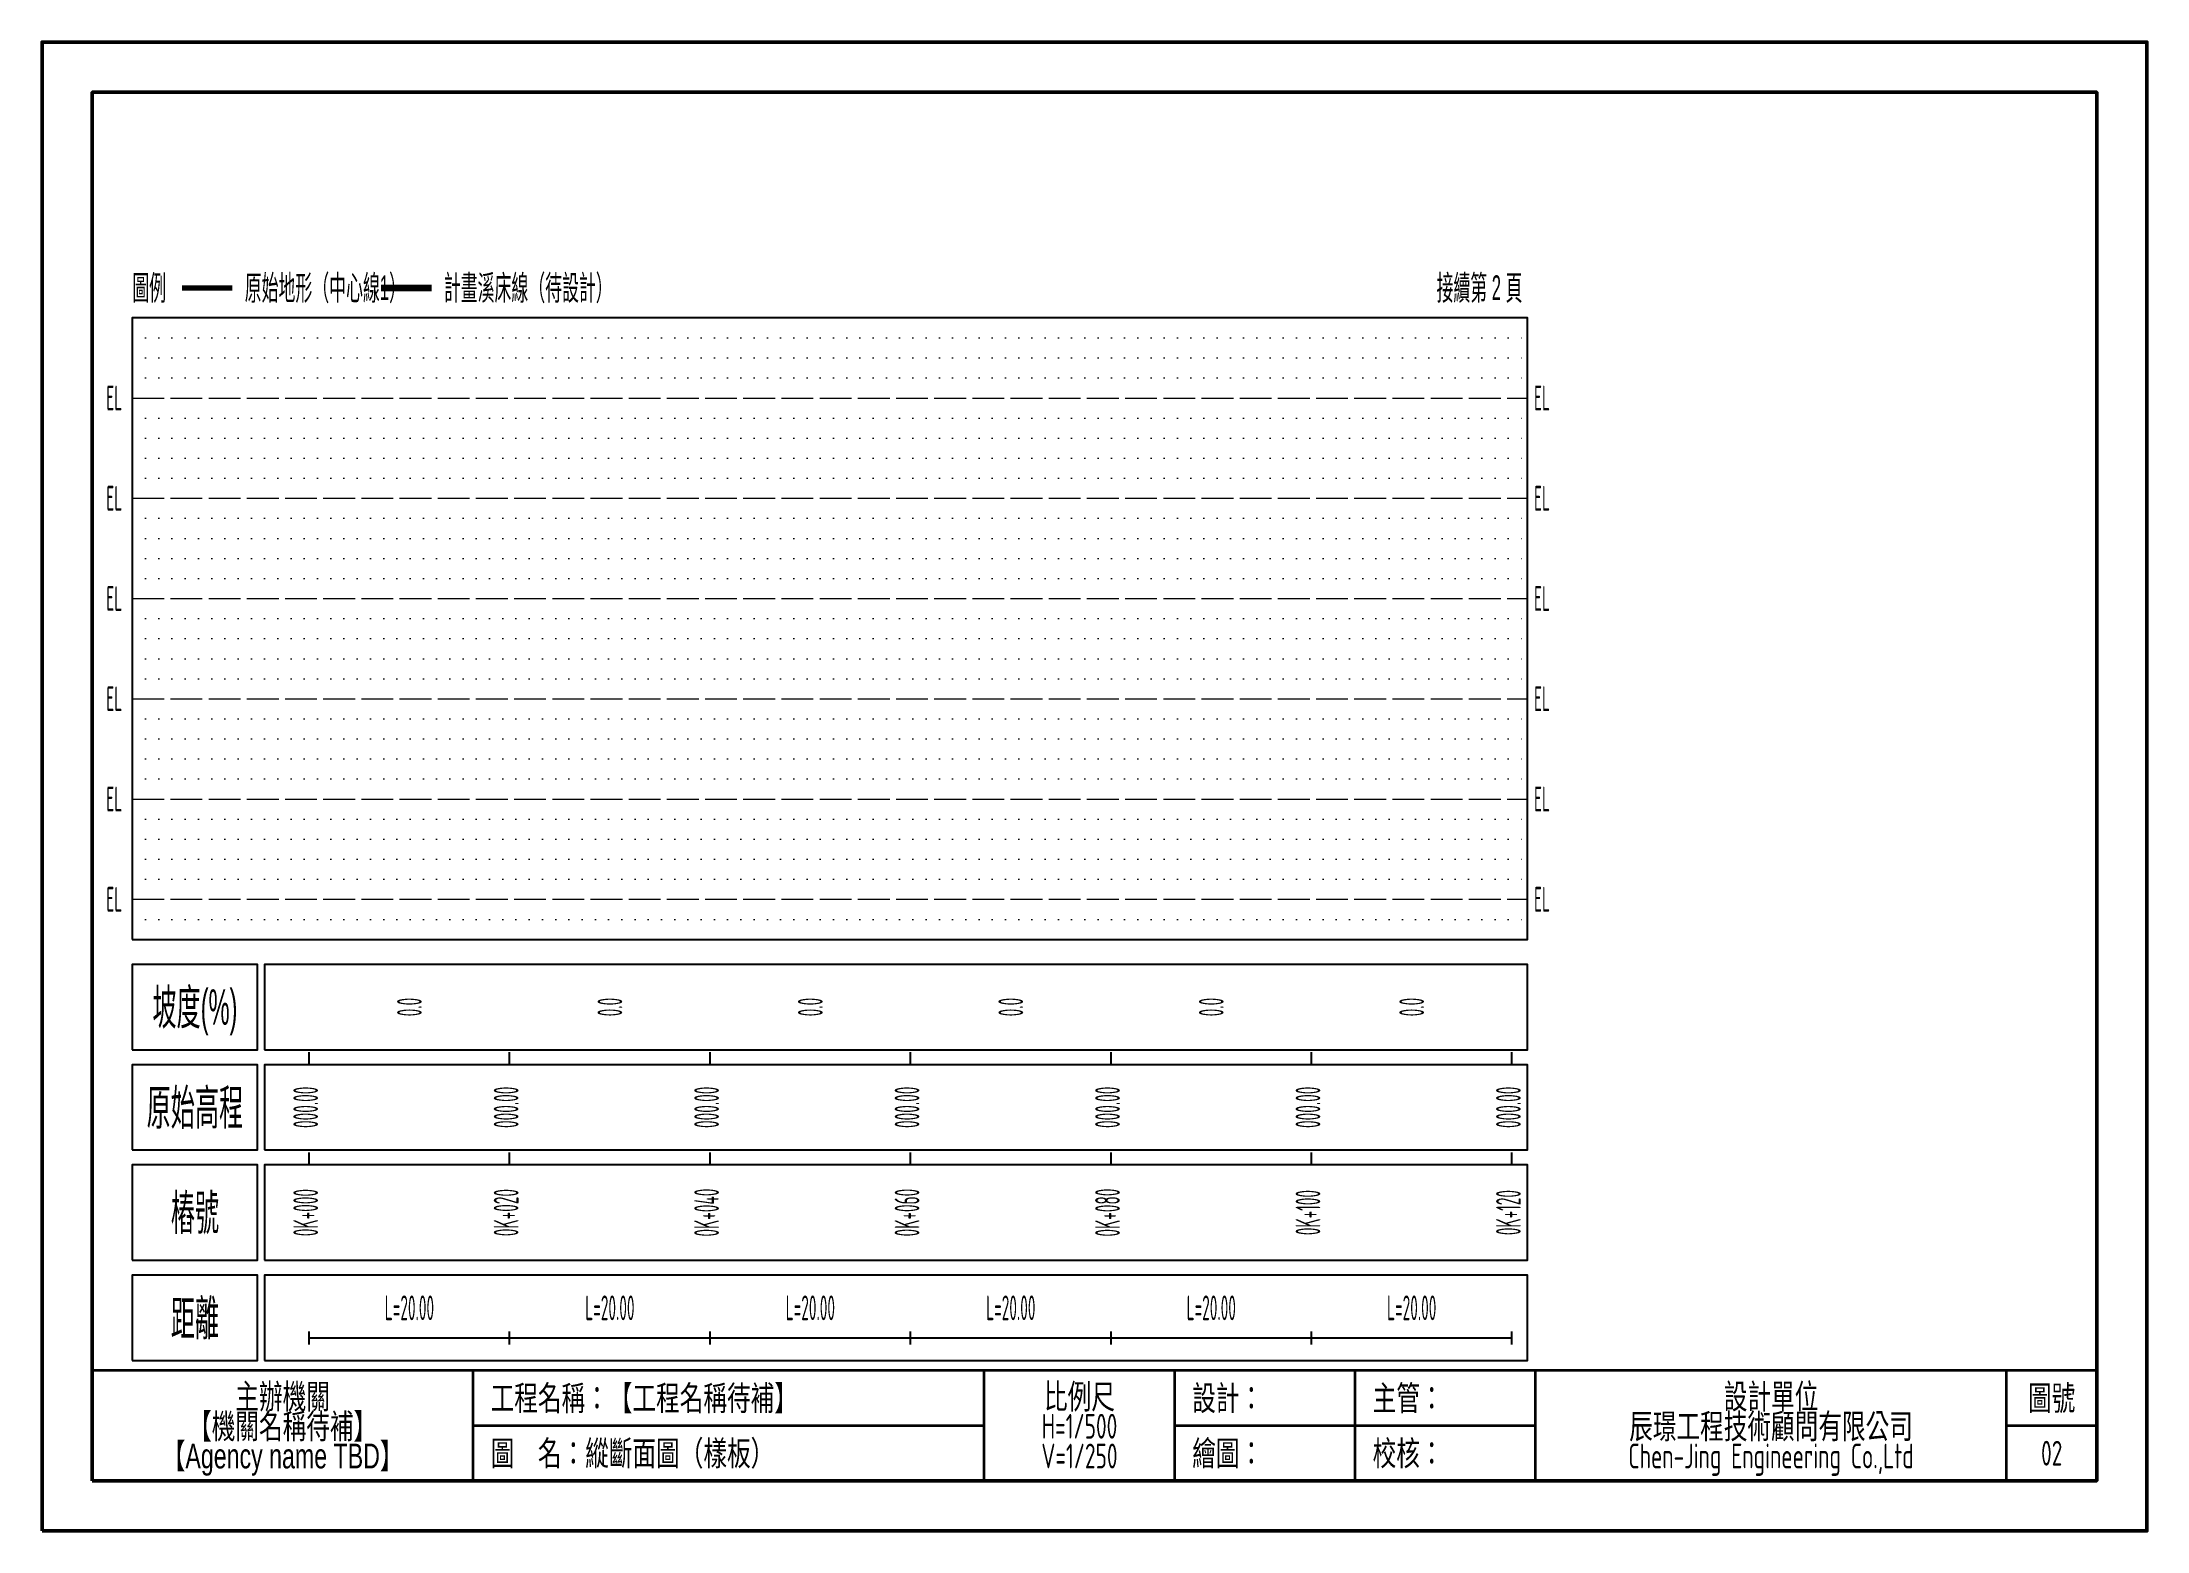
# Model space of a CAD drawing. Header units: millimetres. Extents: x 0 to 1770, y 0 to 297.
# Drawn here: x 450 to 870, y 0 to 297 of the extents above; entities that cross this region are included whole.
import ezdxf
from ezdxf.enums import TextEntityAlignment as Align

# ---------------------------------------------------------------- set-up
doc = ezdxf.new("R2010")
doc.units = ezdxf.units.MM
doc.header["$LTSCALE"] = 5
doc.linetypes.add('DASHED', pattern=[1.524, 1.27, -0.254])
doc.linetypes.add('DOT', pattern=[0.508, 0, -0.508])
for name, color, linetype, lineweight in [('主格線', 253, 'Continuous', 18), ('原始地面線', 252, 'Continuous', 70), ('圖框', 7, 'Continuous', 50), ('圖標欄', 7, 'Continuous', 35), ('格線', 254, 'Continuous', 13), ('標註', 7, 'Continuous', 25), ('計畫溪床線', 157, 'Continuous', 100), ('資料帶', 7, 'Continuous', 25)]:
    doc.layers.add(name, color=color, linetype=linetype, lineweight=lineweight)
doc.layers.add('文字', color=7, linetype='Continuous')
doc.styles.add('GENIE', font='GENIE.shx')
doc.styles.add('GENISO', font='GENISO.shx')

msp = doc.modelspace()

# ---------------------------------------------------------------- texts
at = {"layer": '文字'}
for s, style, width, p in [('圖例', 'GENIE', 0.5, (468, 248)), ('原始地形（中心線1）', 'GENIE', 0.5, (490.44, 248)), ('計畫溪床線（待設計）', 'GENIE', 0.5, (530.17, 248)), ('EL', 'GENISO', 0.5, (747.7, 226)), ('EL', 'GENISO', 0.5, (747.7, 206)), ('EL', 'GENISO', 0.5, (747.7, 186)), ('EL', 'GENISO', 0.5, (747.7, 166)), ('EL', 'GENISO', 0.5, (747.7, 146)), ('EL', 'GENISO', 0.5, (747.7, 126)), ('工程名稱：【工程名稱待補】', 'GENIE', 0.7, (539.5, 26.5)), ('設計：', 'GENIE', 0.7, (679.5, 26.5)), ('主管：', 'GENIE', 0.7, (715.5, 26.5)), ('圖\u3000名：縱斷面圖（樣板）', 'GENIE', 0.7, (539.5, 15.5)), ('繪圖：', 'GENIE', 0.7, (679.5, 15.5)), ('校核：', 'GENIE', 0.7, (715.5, 15.5))]:
    msp.add_text(s, height=4.94, dxfattribs=dict(at, style=style, width=width)).set_placement(p, align=Align.MIDDLE_LEFT)
at = {"layer": '文字', "width": 0.5}
for s, style, p in [('接續第 2 頁', 'GENIE', (745.4, 248)), ('EL', 'GENISO', (466, 226)), ('EL', 'GENISO', (466, 206)), ('EL', 'GENISO', (466, 186)), ('EL', 'GENISO', (466, 166)), ('EL', 'GENISO', (466, 146)), ('EL', 'GENISO', (466, 126))]:
    msp.add_text(s, height=4.94, dxfattribs=dict(at, style=style)).set_placement(p, align=Align.MIDDLE_RIGHT)
at = {"layer": '文字'}
for s, height, style, width, p in [('坡度(%)', 7.06, 'GENIE', 0.5, (480.5, 104.5)), ('原始高程', 7.06, 'GENIE', 0.5, (480.5, 84.5)), ('樁號', 7.06, 'GENIE', 0.5, (480.5, 63.5)), ('距離', 7.06, 'GENIE', 0.5, (480.5, 42.5)), ('L=20.00', 4.94, 'GENISO', 0.5, (523.3, 44.5)), ('L=20.00', 4.94, 'GENISO', 0.5, (563.3, 44.5)), ('L=20.00', 4.94, 'GENISO', 0.5, (603.3, 44.5)), ('L=20.00', 4.94, 'GENISO', 0.5, (643.3, 44.5)), ('L=20.00', 4.94, 'GENISO', 0.5, (683.3, 44.5)), ('L=20.00', 4.94, 'GENISO', 0.5, (723.3, 44.5)), ('主辦機關', 4.94, 'GENIE', 0.7, (498, 26.82)), ('比例尺', 4.94, 'GENIE', 0.7, (657, 26.82)), ('設計單位', 4.94, 'GENIE', 0.7, (795, 26.82)), ('圖號', 4.94, 'GENIE', 0.7, (851, 26.5)), ('【機關名稱待補】', 4.94, 'GENIE', 0.7, (498, 20.88)), ('H=1/500', 4.94, 'GENISO', 0.7, (657, 20.88)), ('辰璟工程技術顧問有限公司', 4.94, 'GENIE', 0.7, (795, 20.88)), ('【Agency name TBD】', 4.94, 'GENIE', 0.7, (498, 14.94)), ('V=1/250', 4.94, 'GENISO', 0.7, (657, 14.94)), ('Chen-Jing Engineering Co.,Ltd', 4.94, 'GENISO', 0.7, (795, 14.94)), ('02', 4.94, 'GENISO', 0.7, (851, 15.5))]:
    msp.add_text(s, height=height, dxfattribs=dict(at, style=style, width=width)).set_placement(p, align=Align.MIDDLE_CENTER)
at = {"layer": '文字', "style": 'GENISO', "width": 0.5}
for s, p in [('0.0', (523.3, 104.5)), ('0.0', (563.3, 104.5)), ('0.0', (603.3, 104.5)), ('0.0', (643.3, 104.5)), ('0.0', (683.3, 104.5)), ('0.0', (723.3, 104.5)), ('000.00', (502.6, 84.5)), ('000.00', (542.6, 84.5)), ('000.00', (582.6, 84.5)), ('000.00', (622.6, 84.5)), ('000.00', (662.6, 84.5)), ('000.00', (702.6, 84.5)), ('000.00', (742.6, 84.5)), ('0K+000', (502.6, 63.5)), ('0K+020', (542.6, 63.5)), ('0K+040', (582.6, 63.5)), ('0K+060', (622.6, 63.5)), ('0K+080', (662.6, 63.5)), ('0K+100', (702.6, 63.5)), ('0K+120', (742.6, 63.5))]:
    msp.add_text(s, height=4.94, rotation=90, dxfattribs=at).set_placement(p, align=Align.MIDDLE_CENTER)

# ---------------------------------------------------------------- linework, layer by layer
at = {"layer": '主格線', "linetype": 'DASHED'}
for points in [[(468, 226), (746.4, 226)], [(468, 206), (746.4, 206)], [(468, 186), (746.4, 186)], [(468, 166), (746.4, 166)], [(468, 146), (746.4, 146)], [(468, 126), (746.4, 126)]]:
    msp.add_lwpolyline(points, dxfattribs=at)
at = {"layer": '原始地面線'}
msp.add_lwpolyline([(477.94, 248), (487.94, 248)], dxfattribs=at)
at = {"layer": '圖框'}
for points in [[(450, 0), (870, 0), (870, 297), (450, 297), (450, 0)], [(460, 10), (860, 10), (860, 287), (460, 287), (460, 10)]]:
    msp.add_lwpolyline(points, dxfattribs=at)
at = {"layer": '圖標欄'}
for points in [[(460, 10), (860, 10), (860, 32), (460, 32), (460, 10)], [(536, 10), (536, 32)], [(638, 10), (638, 32)], [(676, 10), (676, 32)], [(712, 10), (712, 32)], [(748, 10), (748, 32)], [(842, 10), (842, 32)], [(536, 21), (638, 21)], [(676, 21), (748, 21)], [(842, 21), (860, 21)]]:
    msp.add_lwpolyline(points, dxfattribs=at)
at = {"layer": '格線', "linetype": 'DOT'}
for points in [[(468, 238), (746.4, 238)], [(468, 234), (746.4, 234)], [(468, 230), (746.4, 230)], [(468, 222), (746.4, 222)], [(468, 218), (746.4, 218)], [(468, 214), (746.4, 214)], [(468, 210), (746.4, 210)], [(468, 202), (746.4, 202)], [(468, 198), (746.4, 198)], [(468, 194), (746.4, 194)], [(468, 190), (746.4, 190)], [(468, 182), (746.4, 182)], [(468, 178), (746.4, 178)], [(468, 174), (746.4, 174)], [(468, 170), (746.4, 170)], [(468, 162), (746.4, 162)], [(468, 158), (746.4, 158)], [(468, 154), (746.4, 154)], [(468, 150), (746.4, 150)], [(468, 142), (746.4, 142)], [(468, 138), (746.4, 138)], [(468, 134), (746.4, 134)], [(468, 130), (746.4, 130)], [(468, 122), (746.4, 122)]]:
    msp.add_lwpolyline(points, dxfattribs=at)
at = {"layer": '標註'}
msp.add_lwpolyline([(503.3, 38.5), (743.3, 38.5)], dxfattribs=at)
at = {"layer": '計畫溪床線'}
msp.add_lwpolyline([(517.67, 248), (527.67, 248)], dxfattribs=at)
at = {"layer": '資料帶'}
for points in [[(468, 118), (746.4, 118), (746.4, 242), (468, 242), (468, 118)], [(468, 96), (493, 96), (493, 113), (468, 113), (468, 96)], [(494.4, 96), (746.4, 96), (746.4, 113), (494.4, 113), (494.4, 96)], [(468, 76), (493, 76), (493, 93), (468, 93), (468, 76)], [(494.4, 76), (746.4, 76), (746.4, 93), (494.4, 93), (494.4, 76)], [(503.3, 93), (503.3, 95.5)], [(543.3, 93), (543.3, 95.5)], [(583.3, 93), (583.3, 95.5)], [(623.3, 93), (623.3, 95.5)], [(663.3, 93), (663.3, 95.5)], [(703.3, 93), (703.3, 95.5)], [(743.3, 93), (743.3, 95.5)], [(468, 54), (493, 54), (493, 73), (468, 73), (468, 54)], [(494.4, 54), (746.4, 54), (746.4, 73), (494.4, 73), (494.4, 54)], [(503.3, 73), (503.3, 75.5)], [(543.3, 73), (543.3, 75.5)], [(583.3, 73), (583.3, 75.5)], [(623.3, 73), (623.3, 75.5)], [(663.3, 73), (663.3, 75.5)], [(703.3, 73), (703.3, 75.5)], [(743.3, 73), (743.3, 75.5)], [(468, 34), (493, 34), (493, 51), (468, 51), (468, 34)], [(494.4, 34), (746.4, 34), (746.4, 51), (494.4, 51), (494.4, 34)], [(503.3, 37.2), (503.3, 39.8)], [(543.3, 37.2), (543.3, 39.8)], [(583.3, 37.2), (583.3, 39.8)], [(623.3, 37.2), (623.3, 39.8)], [(663.3, 37.2), (663.3, 39.8)], [(703.3, 37.2), (703.3, 39.8)], [(743.3, 37.2), (743.3, 39.8)]]:
    msp.add_lwpolyline(points, dxfattribs=at)

msp.set_redraw_order([(e.dxf.handle, doc.entitydb.next_handle()) for e in msp.query("TEXT MTEXT ATTDEF DIMENSION ARC_DIMENSION")])  # texts and dimensions are drawn at this point

doc.saveas('drawing.dxf')
